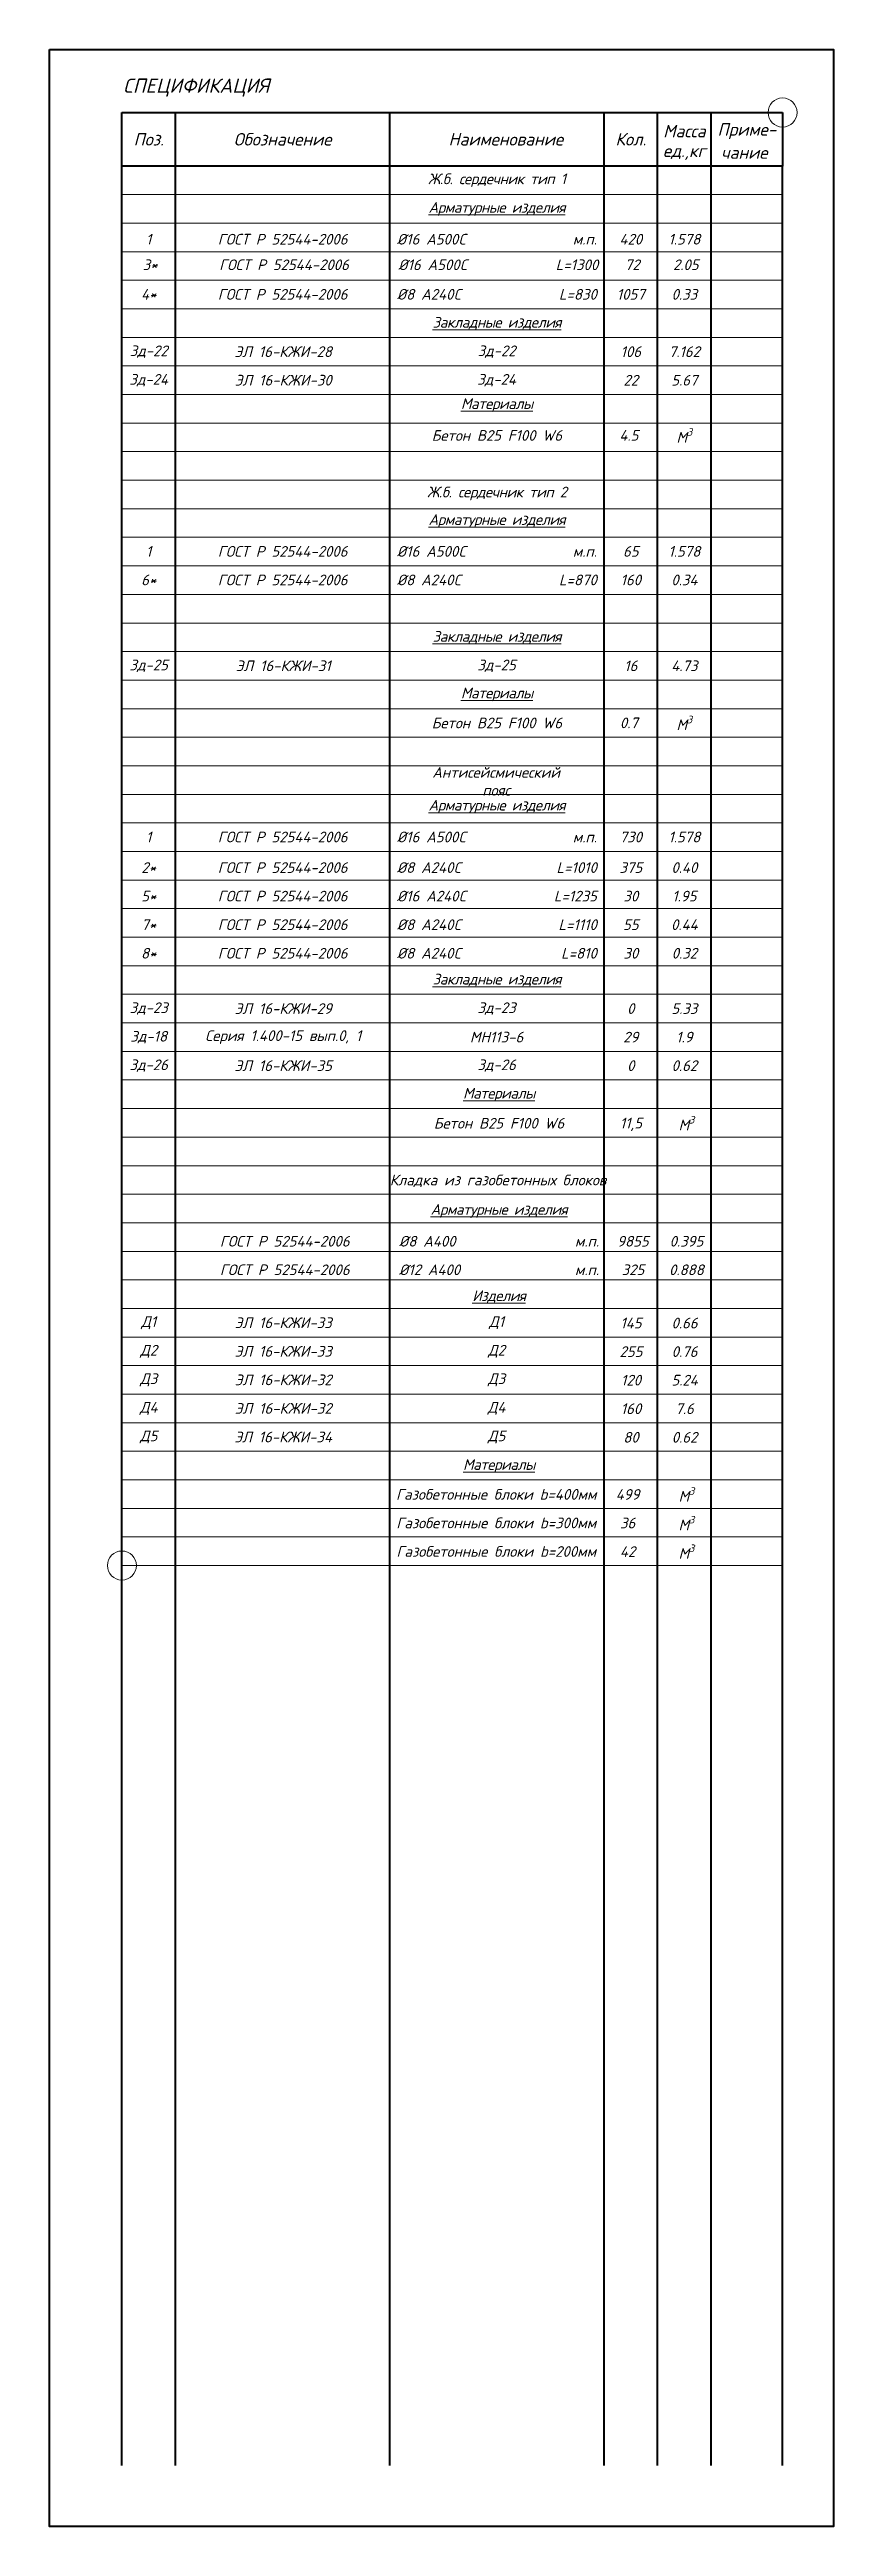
# Model space of a CAD drawing. Header units: millimetres. Extents: x -1807136 to 209800, y 0 to 410608.
# Drawn here: x -4855 to 17096, y 47735 to 117114 of the extents above; entities that cross this region are included whole.
import ezdxf
from ezdxf.enums import TextEntityAlignment as Align

# ---------------------------------------------------------------- set-up
doc = ezdxf.new("R2010")
doc.units = ezdxf.units.MM
doc.layers.get('0').update_dxf_attribs({"lineweight": 5})
doc.layers.add('#Текст', color=7, linetype='Continuous')
doc.layers.add('#Техт', color=7, linetype='Continuous', lineweight=18)
doc.layers.add('k_ Рамка', color=252, linetype='Continuous', lineweight=40)
doc.layers.add('Подсчет арматуры', color=6, linetype='Continuous', lineweight=30, plot=False)
doc.styles.add('STEP PR', font='isocpeui.ttf')

msp = doc.modelspace()

# ---------------------------------------------------------------- texts
at = {"layer": '#Техт', "char_height": 300, "width": 6000, "attachment_point": 5, "style": 'STEP PR'}
for s, insert in [('ЭЛ 16-КЖИ-28', (1688.69831, 108651.20749)), ('ЭЛ 16-КЖИ-30', (1688.69831, 107851.73019)), ('ЭЛ 16-КЖИ-31', (1688.69831, 99851.73019)), ('ЭЛ 16-КЖИ-29', (1688.69831, 90251.20749)), ('Серия 1.400-15 вып.0, 1 ', (1688.69831, 89451.73019)), ('ЭЛ 16-КЖИ-35', (1688.69831, 88652.25289)), ('ЭЛ 16-КЖИ-33', (1688.69831, 81451.20749)), ('ЭЛ 16-КЖИ-33', (1688.69831, 80651.20749)), ('ЭЛ 16-КЖИ-32', (1688.69831, 79851.20749)), ('ЭЛ 16-КЖИ-32', (1688.69831, 79051.20749)), ('ЭЛ 16-КЖИ-34', (1688.69831, 78251.20749))]:
    msp.add_mtext(s, dxfattribs=dict(at, insert=insert))
at = {"style": 'STEP PR'}
for s, p in [('Поз.', (-2078.85562, 114600.94613)), ('Обозначение', (1671.14438, 114600.94613)), ('Наименование', (7921.14438, 114600.94613)), ('Кол.', (11421.14438, 114600.94613)), ('Масса', (12921.14438, 114829.71531)), ('Приме-', (14671.14438, 114829.71531)), ('ед.,кг', (12921.14438, 114237.58066)), ('чание', (14597.92193, 114229.07082))]:
    msp.add_text(s, height=350, dxfattribs=at).set_placement(p, align=Align.MIDDLE)
for s, p in [('4.5', (11367.30841, 106157.43493)), ('0.7', (11367.30841, 98104.46481)), ('11,5', (11426.25102, 86892.80552)), ('145', (11426.25102, 81292.80552)), ('0.66', (12926.25102, 81292.80552)), ('255', (11426.25102, 80492.80552)), ('0.76', (12926.25102, 80492.80552)), ('120', (11426.25102, 79692.80552)), ('5.24', (12926.25102, 79692.80552)), ('160', (11426.25102, 78892.80552)), ('7.6', (12926.25102, 78892.80552)), ('80', (11426.25102, 78092.80552)), ('0.62', (12926.25102, 78092.80552)), ('499', (11331.8777, 76491.57234)), ('36', (11331.8777, 75691.57234)), ('42', (11331.8777, 74891.57234))]:
    msp.add_text(s, height=300, dxfattribs=at).set_placement(p, align=Align.CENTER)
at = {"char_height": 300, "attachment_point": 5, "style": 'STEP PR'}
for s, insert, width in [('{\\fISOCPEUR|b1|i1|c204|p34;\\T0.95;Ж.б. сердечник тип 1}', (7671.14438, 113451.20749), 6000), ('{\\T0.95;\\LАрматурные изделия}', (7671.14438, 112651.20749), 6000), ('{\\T0.95;\\LЗакладные изделия}', (7671.14438, 109450.94613), 6000), ('\\A1;Зд-22', (-2078.85562, 108651.20749), 1535.1078645), ('\\A1;Зд-22', (7662.36741, 108651.20749), 6017.5539323), ('106', (11421.14438, 108651.20749), 1535.1078645), ('7.162', (12921.14438, 108651.20749), 1535.1078645), ('\\A1;Зд-24', (-2078.85562, 107851.73019), 1535.1078645), ('\\A1;Зд-24', (7662.36741, 107851.73019), 6017.5539323), ('22', (11421.14438, 107851.73019), 1535.1078645), ('5.67', (12921.14438, 107851.73019), 1535.1078645), ('{\\T0.95;\\LМатериалы}', (7671.14438, 107155.30772), 6000), ('Бетон В25 F100 W6 ', (7671.14438, 106304.17761), 6000), ('\\A1;М{\\H0.7x;\\S3^ ;}', (12921.14438, 106304.17761), 1500), ('{\\fISOCPEUR|b1|i1|c204|p34;\\T0.95;Ж.б. сердечник тип 2}', (7671.14438, 104679.4689), 6000), ('{\\T0.95;\\LАрматурные изделия}', (7671.14438, 103907.73032), 6000), ('{\\T0.95;\\LЗакладные изделия}', (7671.14438, 100650.94613), 6000), ('\\A1;Зд-25', (-2078.85562, 99851.73019), 1535.1078645), ('\\A1;Зд-25', (7662.36741, 99851.73019), 6017.5539323), ('16', (11421.14438, 99851.73019), 1535.1078645), ('4.73', (12921.14438, 99851.73019), 1535.1078645), ('{\\T0.95;\\LМатериалы}', (7671.14438, 99051.20749), 6000), ('Бетон В25 F100 W6 ', (7671.14438, 98251.20749), 6000), ('\\A1;М{\\H0.7x;\\S3^ ;}', (12921.14438, 98251.20749), 1500), ('{\\fISOCPEUR|b1|i1|c204|p34;Антисейсмический\\Pпояс\\A1;  \\A0; }', (7650.22782, 96616.74344), 6000), ('{\\T0.95;\\LАрматурные изделия}', (7671.14438, 95907.73032), 6000), ('{\\T0.95;\\LЗакладные изделия}', (7671.14438, 91050.94613), 6000), ('\\A1;Зд-23', (-2078.85562, 90251.20749), 1535.1078645), ('\\A1;Зд-23', (7662.36741, 90251.20749), 6017.5539323), ('5.33', (12921.14438, 90251.20749), 1535.1078645), ('\\A1;Зд-18', (-2078.85562, 89451.73019), 1535.1078645), ('\\A1;МН113-6', (7662.36741, 89451.73019), 6017.5539323), ('29', (11421.14438, 89451.73019), 1535.1078645), ('1.9', (12921.14438, 89451.73019), 1535.1078645), ('\\A1;Зд-26', (-2078.85562, 88652.25289), 1535.1078645), ('\\A1;Зд-26', (7662.36741, 88652.25289), 6017.5539323), ('0.62', (12921.14438, 88652.25289), 1535.1078645), ('{\\T0.95;\\LМатериалы}', (7730.08699, 87839.5482), 6000), ('Бетон В25 F100 W6 ', (7730.08699, 87039.5482), 6000), ('\\A1;М{\\H0.7x;\\S3^ ;}', (12980.08699, 87039.5482), 1500), ('{\\fISOCPEUR|b1|i1|c204|p34;Кладка из газобетонных блоков\\A1; \\A0; }', (7704.12125, 85425.85789), 6000), ('{\\T0.95;\\LАрматурные изделия}', (7730.08699, 84584.6101), 6000), ('{\\T0.95;\\LИзделия}', (7730.08699, 82184.6101), 6000), ('\\A1;Д1', (-2078.85562, 81451.73019), 1535.1078645), ('\\A1;Д1', (7662.36741, 81451.46884), 6017.5539323), ('\\A1;Д2', (-2078.85562, 80651.73019), 1535.1078645), ('\\A1;Д2', (7662.36741, 80651.46884), 6017.5539323), ('\\A1;Д3', (-2078.85562, 79851.73019), 1535.1078645), ('\\A1;Д3', (7662.36741, 79851.46884), 6017.5539323), ('\\A1;Д4', (-2078.85562, 79051.73019), 1535.1078645), ('\\A1;Д4', (7662.36741, 79051.46884), 6017.5539323), ('\\A1;Д5', (-2078.85562, 78251.73019), 1535.1078645), ('\\A1;Д5', (7662.36741, 78251.46884), 6017.5539323), ('{\\T0.95;\\LМатериалы}', (7730.08699, 77439.5482), 6000), ('Газобетонные блоки b=400мм', (7653.42902, 76644.4999), 5964.5692869), ('\\A1;М{\\H0.7x;\\S3^ ;}', (12980.08699, 76639.5482), 1500), ('Газобетонные блоки b=300мм', (7653.42902, 75844.4999), 5964.5692869), ('\\A1;М{\\H0.7x;\\S3^ ;}', (12980.08699, 75839.5482), 1500), ('Газобетонные блоки b=200мм', (7653.42902, 75044.4999), 5964.5692869), ('\\A1;М{\\H0.7x;\\S3^ ;}', (12980.08699, 75039.5482), 1500)]:
    msp.add_mtext(s, dxfattribs=dict(at, insert=insert, width=width))
at = {"color": 1, "char_height": 300, "width": 1535.1078645, "attachment_point": 5, "style": 'STEP PR'}
for insert in [(11421.14438, 90251.20749), (11421.14438, 88652.25289)]:
    msp.add_mtext('0', dxfattribs=dict(at, insert=insert))
at = {"style": 'STEP PR', "flags": 8}
msp.add_attdef('СПЕЦИФИКАЦИЯ', (-2791.46133, 115901.21093), 'Спецификация', height=400, dxfattribs=at)

# ---------------------------------------------------------------- blocks, each defined once
blk = doc.blocks.new('vcBlockST6-1-1')
at = {"color": 0, "linetype": 'ByBlock', "lineweight": -2, "style": 'STEP PR', "flags": 1}
for tag in ['CLASS', 'GOST', 'FILE', 'IDD']:
    blk.add_attdef(tag, text='', height=300, dxfattribs=at).set_placement((0, 0), align=Align.RIGHT)
at = {"color": 0, "linetype": 'ByBlock', "lineweight": -2, "style": 'STEP PR'}
blk.add_attdef('ДЛИНА', text='', height=300, dxfattribs=at).set_placement((133, -6), align=Align.RIGHT)
for tag, p, p2 in [('ПОЗИЦИЯ', (0.75, -6), (14.25, -6)), ('ОБОЗНАЧЕНИЕ', (15.75, -6), (74.25, -6)), ('КОЛИЧЕСТВО', (135.75, -6), (149.25, -6)), ('МАССА', (150.75, -6), (164.25, -6)), ('ПРИМЕЧАНИЕ', (165.75, -6), (184.25, -6))]:
    blk.add_attdef(tag, text='', height=300, dxfattribs=at).set_placement(p, p2, align=Align.FIT)
blk.add_attdef('НАИМЕНОВАНИЕ', (77, -6), '', height=300, dxfattribs=at)

# ---------------------------------------------------------------- linework, layer by layer
at = {"color": 8, "lineweight": 20}
for p, q in [((15671.14438, 113050.94613), (-2828.85562, 113050.94613)), ((15671.14438, 112250.94613), (-2828.85562, 112250.94613)), ((15671.14438, 111450.94613), (-2828.85562, 111450.94613)), ((15671.14438, 110650.94613), (-2828.85562, 110650.94613)), ((15671.14438, 109850.94613), (-2828.85562, 109850.94613)), ((15671.14438, 109050.94613), (-2828.85562, 109050.94613)), ((15671.14438, 108250.94613), (-2828.85562, 108250.94613)), ((15671.14438, 107450.94613), (-2828.85562, 107450.94613)), ((15671.14438, 106650.94613), (-2828.85562, 106650.94613)), ((15671.14438, 105850.94613), (-2828.85562, 105850.94613)), ((15671.14438, 105050.94613), (-2828.85562, 105050.94613)), ((15671.14438, 104250.94613), (-2828.85562, 104250.94613)), ((15671.14438, 103450.94613), (-2828.85562, 103450.94613)), ((15671.14438, 102650.94613), (-2828.85562, 102650.94613)), ((15671.14438, 101850.94613), (-2828.85562, 101850.94613)), ((15671.14438, 101050.94613), (-2828.85562, 101050.94613)), ((15671.14438, 100250.94613), (-2828.85562, 100250.94613)), ((15671.14438, 99450.94613), (-2828.85562, 99450.94613)), ((15671.14438, 98650.94613), (-2828.85562, 98650.94613)), ((15671.14438, 97850.94613), (-2828.85562, 97850.94613)), ((15671.14438, 97050.94613), (-2828.85562, 97050.94613)), ((15671.14438, 96250.94613), (-2828.85562, 96250.94613)), ((15671.14438, 95450.94613), (-2828.85562, 95450.94613)), ((15671.14438, 94650.94613), (-2828.85562, 94650.94613)), ((15671.14438, 93850.94613), (-2828.85562, 93850.94613)), ((15671.14438, 93050.94613), (-2828.85562, 93050.94613)), ((15671.14438, 92250.94613), (-2828.85562, 92250.94613)), ((15671.14438, 91450.94613), (-2828.85562, 91450.94613)), ((15671.14438, 90650.94613), (-2828.85562, 90650.94613)), ((15671.14438, 89850.94613), (-2828.85562, 89850.94613)), ((15671.14438, 89050.94613), (-2828.85562, 89050.94613)), ((15671.14438, 88250.94613), (-2828.85562, 88250.94613)), ((15671.14438, 87450.94613), (-2828.85562, 87450.94613)), ((15671.14438, 86650.94613), (-2828.85562, 86650.94613)), ((15671.14438, 85850.94613), (-2828.85562, 85850.94613)), ((15671.14438, 85050.94613), (-2828.85562, 85050.94613)), ((15671.14438, 84250.94613), (-2828.85562, 84250.94613)), ((15671.14438, 83450.94613), (-2828.85562, 83450.94613)), ((15671.14438, 82650.94613), (-2828.85562, 82650.94613)), ((15671.14438, 81850.94613), (-2828.85562, 81850.94613)), ((15671.14438, 81050.94613), (-2828.85562, 81050.94613)), ((15671.14438, 80250.94613), (-2828.85562, 80250.94613)), ((15671.14438, 79450.94613), (-2828.85562, 79450.94613)), ((15671.14438, 78650.94613), (-2828.85562, 78650.94613)), ((15671.14438, 77850.94613), (-2828.85562, 77850.94613)), ((15671.14438, 77050.94613), (-2828.85562, 77050.94613)), ((15671.14438, 76250.94613), (-2828.85562, 76250.94613)), ((15671.14438, 75450.94613), (-2828.85562, 75450.94613)), ((15671.14438, 74650.94613), (-2828.85562, 74650.94613))]:
    msp.add_line(p, q, dxfattribs=at)
at = {"color": 3, "lineweight": 40}
msp.add_lwpolyline([(-4854.97118, 117113.87383), (17095.72241, 117113.87383), (17095.72241, 47735.16282), (-4854.97118, 47735.16282)], close=True, dxfattribs=at)
at = {"layer": 'k_ Рамка'}
for p, q in [((-2828.85562, 115350.94613), (15671.14438, 115350.94613)), ((-2828.85562, 113850.94613), (-2828.85562, 115350.94613)), ((-1328.85562, 113850.94613), (-1328.85562, 115350.94613)), ((4671.14438, 113850.94613), (4671.14438, 115350.94613)), ((10671.14438, 113850.94613), (10671.14438, 115350.94613)), ((12171.14438, 113850.94613), (12171.14438, 115350.94613)), ((13671.14438, 113850.94613), (13671.14438, 115350.94613)), ((15671.14438, 115350.94613), (15671.14438, 113850.94613)), ((15671.14438, 113850.94613), (-2828.85562, 113850.94613)), ((-2828.85562, 49443.51669), (-2828.85562, 113850.94613)), ((-1328.85562, 49443.51669), (-1328.85562, 113850.94613)), ((4671.14438, 49443.51669), (4671.14438, 113850.94613)), ((10671.14438, 49443.51669), (10671.14438, 113850.94613)), ((12171.14438, 49443.51669), (12171.14438, 113850.94613)), ((13671.14438, 49443.51669), (13671.14438, 113850.94613)), ((15671.14438, 49443.51669), (15671.14438, 113850.94613))]:
    msp.add_line(p, q, dxfattribs=at)
at = {"layer": 'Подсчет арматуры', "color": 72, "lineweight": 0}
for centre in [(15671.14438, 115350.94613), (15671.14438, 115350.94613), (15671.14438, 115350.94613), (15671.14438, 115350.94613), (-2828.85562, 74650.94613)]:
    msp.add_circle(centre, 406.87507, dxfattribs=at)

# ---------------------------------------------------------------- block references
at = {"layer": '#Текст'}
ref = msp.add_blockref('vcBlockST6-1-1', (-2828.85562, 112250.94613), dxfattribs=dict(at, xscale=100, yscale=100))
ref.add_attrib('ПОЗИЦИЯ', '1', dxfattribs={"layer": '0', "color": 0, "linetype": 'ByBlock', "lineweight": -2, "height": 300, "style": 'STEP PR'}).set_placement((-2078.85562, 111650.94613), align=Align.CENTER)
ref.add_attrib('ОБОЗНАЧЕНИЕ', 'ГОСТ Р 52544-2006', dxfattribs={"layer": '0', "color": 0, "linetype": 'ByBlock', "lineweight": -2, "height": 300, "style": 'STEP PR'}).set_placement((1671.14438, 111650.94613), align=Align.CENTER)
ref.add_attrib('НАИМЕНОВАНИЕ', '%%C16 A500C', (4871.14438, 111650.94613), dxfattribs={"layer": '0', "color": 0, "linetype": 'ByBlock', "lineweight": -2, "height": 300, "style": 'STEP PR'})
ref.add_attrib('ДЛИНА', 'м.п.', dxfattribs={"layer": '0', "color": 0, "linetype": 'ByBlock', "lineweight": -2, "height": 300, "style": 'STEP PR'}).set_placement((10471.14438, 111650.94613), align=Align.RIGHT)
ref.add_attrib('КОЛИЧЕСТВО', '420', dxfattribs={"layer": '0', "color": 0, "linetype": 'ByBlock', "lineweight": -2, "height": 300, "style": 'STEP PR'}).set_placement((11421.14438, 111650.94613), align=Align.CENTER)
ref.add_attrib('МАССА', '1.578', dxfattribs={"layer": '0', "color": 0, "linetype": 'ByBlock', "lineweight": -2, "height": 300, "style": 'STEP PR'}).set_placement((12921.14438, 111650.94613), align=Align.CENTER)
ref = msp.add_blockref('vcBlockST6-1-1', (-2789.92084, 111534.64031), dxfattribs=dict(at, xscale=100, yscale=100))
ref.add_attrib('ПОЗИЦИЯ', '3*', dxfattribs={"layer": '0', "color": 0, "linetype": 'ByBlock', "lineweight": -2, "height": 300, "style": 'STEP PR'}).set_placement((-2039.92084, 110934.64031), align=Align.CENTER)
ref.add_attrib('ОБОЗНАЧЕНИЕ', 'ГОСТ Р 52544-2006', dxfattribs={"layer": '0', "color": 0, "linetype": 'ByBlock', "lineweight": -2, "height": 300, "style": 'STEP PR'}).set_placement((1710.07916, 110934.64031), align=Align.CENTER)
ref.add_attrib('НАИМЕНОВАНИЕ', '%%C16 A500C', (4910.07916, 110934.64031), dxfattribs={"layer": '0', "color": 0, "linetype": 'ByBlock', "lineweight": -2, "height": 300, "style": 'STEP PR'})
ref.add_attrib('ДЛИНА', 'L=1300', dxfattribs={"layer": '0', "color": 0, "linetype": 'ByBlock', "lineweight": -2, "height": 300, "style": 'STEP PR'}).set_placement((10510.07916, 110934.64031), align=Align.RIGHT)
ref.add_attrib('КОЛИЧЕСТВО', '72', dxfattribs={"layer": '0', "color": 0, "linetype": 'ByBlock', "lineweight": -2, "height": 300, "style": 'STEP PR'}).set_placement((11460.07916, 110934.64031), align=Align.CENTER)
ref.add_attrib('МАССА', '2.05', dxfattribs={"layer": '0', "color": 0, "linetype": 'ByBlock', "lineweight": -2, "height": 300, "style": 'STEP PR'}).set_placement((12960.07916, 110934.64031), align=Align.CENTER)
ref = msp.add_blockref('vcBlockST6-1-1', (-2828.85562, 110707.46896), dxfattribs=dict(at, xscale=100, yscale=100))
ref.add_attrib('ПОЗИЦИЯ', '4*', dxfattribs={"layer": '0', "color": 0, "linetype": 'ByBlock', "lineweight": -2, "height": 300, "style": 'STEP PR'}).set_placement((-2078.85562, 110107.46896), align=Align.CENTER)
ref.add_attrib('ОБОЗНАЧЕНИЕ', 'ГОСТ Р 52544-2006', dxfattribs={"layer": '0', "color": 0, "linetype": 'ByBlock', "lineweight": -2, "height": 300, "style": 'STEP PR'}).set_placement((1671.14438, 110107.46896), align=Align.CENTER)
ref.add_attrib('НАИМЕНОВАНИЕ', '%%C8 A240C', (4871.14438, 110107.46896), dxfattribs={"layer": '0', "color": 0, "linetype": 'ByBlock', "lineweight": -2, "height": 300, "style": 'STEP PR'})
ref.add_attrib('ДЛИНА', 'L=830', dxfattribs={"layer": '0', "color": 0, "linetype": 'ByBlock', "lineweight": -2, "height": 300, "style": 'STEP PR'}).set_placement((10471.14438, 110107.46896), align=Align.RIGHT)
ref.add_attrib('КОЛИЧЕСТВО', '1057', dxfattribs={"layer": '0', "color": 0, "linetype": 'ByBlock', "lineweight": -2, "height": 300, "style": 'STEP PR'}).set_placement((11421.14438, 110107.46896), align=Align.CENTER)
ref.add_attrib('МАССА', '0.33', dxfattribs={"layer": '0', "color": 0, "linetype": 'ByBlock', "lineweight": -2, "height": 300, "style": 'STEP PR'}).set_placement((12921.14438, 110107.46896), align=Align.CENTER)
ref = msp.add_blockref('vcBlockST6-1-1', (-2828.85562, 103507.46896), dxfattribs=dict(at, xscale=100, yscale=100))
ref.add_attrib('ПОЗИЦИЯ', '1', dxfattribs={"layer": '0', "color": 0, "linetype": 'ByBlock', "lineweight": -2, "height": 300, "style": 'STEP PR'}).set_placement((-2078.85562, 102907.46896), align=Align.CENTER)
ref.add_attrib('ОБОЗНАЧЕНИЕ', 'ГОСТ Р 52544-2006', dxfattribs={"layer": '0', "color": 0, "linetype": 'ByBlock', "lineweight": -2, "height": 300, "style": 'STEP PR'}).set_placement((1671.14438, 102907.46896), align=Align.CENTER)
ref.add_attrib('НАИМЕНОВАНИЕ', '%%C16 A500C', (4871.14438, 102907.46896), dxfattribs={"layer": '0', "color": 0, "linetype": 'ByBlock', "lineweight": -2, "height": 300, "style": 'STEP PR'})
ref.add_attrib('ДЛИНА', 'м.п.', dxfattribs={"layer": '0', "color": 0, "linetype": 'ByBlock', "lineweight": -2, "height": 300, "style": 'STEP PR'}).set_placement((10471.14438, 102907.46896), align=Align.RIGHT)
ref.add_attrib('КОЛИЧЕСТВО', '65', dxfattribs={"layer": '0', "color": 0, "linetype": 'ByBlock', "lineweight": -2, "height": 300, "style": 'STEP PR'}).set_placement((11421.14438, 102907.46896), align=Align.CENTER)
ref.add_attrib('МАССА', '1.578', dxfattribs={"layer": '0', "color": 0, "linetype": 'ByBlock', "lineweight": -2, "height": 300, "style": 'STEP PR'}).set_placement((12921.14438, 102907.46896), align=Align.CENTER)
ref = msp.add_blockref('vcBlockST6-1-1', (-2828.85562, 102707.46896), dxfattribs=dict(at, xscale=100, yscale=100))
ref.add_attrib('ПОЗИЦИЯ', '6*', dxfattribs={"layer": '0', "color": 0, "linetype": 'ByBlock', "lineweight": -2, "height": 300, "style": 'STEP PR'}).set_placement((-2078.85562, 102107.46896), align=Align.CENTER)
ref.add_attrib('ОБОЗНАЧЕНИЕ', 'ГОСТ Р 52544-2006', dxfattribs={"layer": '0', "color": 0, "linetype": 'ByBlock', "lineweight": -2, "height": 300, "style": 'STEP PR'}).set_placement((1671.14438, 102107.46896), align=Align.CENTER)
ref.add_attrib('НАИМЕНОВАНИЕ', '%%C8 A240C', (4871.14438, 102107.46896), dxfattribs={"layer": '0', "color": 0, "linetype": 'ByBlock', "lineweight": -2, "height": 300, "style": 'STEP PR'})
ref.add_attrib('ДЛИНА', 'L=870', dxfattribs={"layer": '0', "color": 0, "linetype": 'ByBlock', "lineweight": -2, "height": 300, "style": 'STEP PR'}).set_placement((10471.14438, 102107.46896), align=Align.RIGHT)
ref.add_attrib('КОЛИЧЕСТВО', '160', dxfattribs={"layer": '0', "color": 0, "linetype": 'ByBlock', "lineweight": -2, "height": 300, "style": 'STEP PR'}).set_placement((11421.14438, 102107.46896), align=Align.CENTER)
ref.add_attrib('МАССА', '0.34', dxfattribs={"layer": '0', "color": 0, "linetype": 'ByBlock', "lineweight": -2, "height": 300, "style": 'STEP PR'}).set_placement((12921.14438, 102107.46896), align=Align.CENTER)
ref = msp.add_blockref('vcBlockST6-1-1', (-2828.85562, 95507.46896), dxfattribs=dict(at, xscale=100, yscale=100))
ref.add_attrib('ПОЗИЦИЯ', '1', dxfattribs={"layer": '0', "color": 0, "linetype": 'ByBlock', "lineweight": -2, "height": 300, "style": 'STEP PR'}).set_placement((-2078.85562, 94907.46896), align=Align.CENTER)
ref.add_attrib('ОБОЗНАЧЕНИЕ', 'ГОСТ Р 52544-2006', dxfattribs={"layer": '0', "color": 0, "linetype": 'ByBlock', "lineweight": -2, "height": 300, "style": 'STEP PR'}).set_placement((1671.14438, 94907.46896), align=Align.CENTER)
ref.add_attrib('НАИМЕНОВАНИЕ', '%%C16 A500C', (4871.14438, 94907.46896), dxfattribs={"layer": '0', "color": 0, "linetype": 'ByBlock', "lineweight": -2, "height": 300, "style": 'STEP PR'})
ref.add_attrib('ДЛИНА', 'м.п.', dxfattribs={"layer": '0', "color": 0, "linetype": 'ByBlock', "lineweight": -2, "height": 300, "style": 'STEP PR'}).set_placement((10471.14438, 94907.46896), align=Align.RIGHT)
ref.add_attrib('КОЛИЧЕСТВО', '730', dxfattribs={"layer": '0', "color": 0, "linetype": 'ByBlock', "lineweight": -2, "height": 300, "style": 'STEP PR'}).set_placement((11421.14438, 94907.46896), align=Align.CENTER)
ref.add_attrib('МАССА', '1.578', dxfattribs={"layer": '0', "color": 0, "linetype": 'ByBlock', "lineweight": -2, "height": 300, "style": 'STEP PR'}).set_placement((12921.14438, 94907.46896), align=Align.CENTER)
ref = msp.add_blockref('vcBlockST6-1-1', (-2828.85562, 94650.94613), dxfattribs=dict(at, xscale=100, yscale=100))
ref.add_attrib('ПОЗИЦИЯ', '2*', dxfattribs={"layer": '0', "color": 0, "linetype": 'ByBlock', "lineweight": -2, "height": 300, "style": 'STEP PR'}).set_placement((-2078.85562, 94050.94613), align=Align.CENTER)
ref.add_attrib('ОБОЗНАЧЕНИЕ', 'ГОСТ Р 52544-2006', dxfattribs={"layer": '0', "color": 0, "linetype": 'ByBlock', "lineweight": -2, "height": 300, "style": 'STEP PR'}).set_placement((1671.14438, 94050.94613), align=Align.CENTER)
ref.add_attrib('НАИМЕНОВАНИЕ', '%%C8 A240C', (4871.14438, 94050.94613), dxfattribs={"layer": '0', "color": 0, "linetype": 'ByBlock', "lineweight": -2, "height": 300, "style": 'STEP PR'})
ref.add_attrib('ДЛИНА', 'L=1010', dxfattribs={"layer": '0', "color": 0, "linetype": 'ByBlock', "lineweight": -2, "height": 300, "style": 'STEP PR'}).set_placement((10471.14438, 94050.94613), align=Align.RIGHT)
ref.add_attrib('КОЛИЧЕСТВО', '375', dxfattribs={"layer": '0', "color": 0, "linetype": 'ByBlock', "lineweight": -2, "height": 300, "style": 'STEP PR'}).set_placement((11421.14438, 94050.94613), align=Align.CENTER)
ref.add_attrib('МАССА', '0.40', dxfattribs={"layer": '0', "color": 0, "linetype": 'ByBlock', "lineweight": -2, "height": 300, "style": 'STEP PR'}).set_placement((12921.14438, 94050.94613), align=Align.CENTER)
ref = msp.add_blockref('vcBlockST6-1-1', (-2828.85562, 93850.94613), dxfattribs=dict(at, xscale=100, yscale=100))
ref.add_attrib('ПОЗИЦИЯ', '5*', dxfattribs={"layer": '0', "color": 0, "linetype": 'ByBlock', "lineweight": -2, "height": 300, "style": 'STEP PR'}).set_placement((-2078.85562, 93250.94613), align=Align.CENTER)
ref.add_attrib('ОБОЗНАЧЕНИЕ', 'ГОСТ Р 52544-2006', dxfattribs={"layer": '0', "color": 0, "linetype": 'ByBlock', "lineweight": -2, "height": 300, "style": 'STEP PR'}).set_placement((1671.14438, 93250.94613), align=Align.CENTER)
ref.add_attrib('НАИМЕНОВАНИЕ', '%%C16 A240C', (4871.14438, 93250.94613), dxfattribs={"layer": '0', "color": 0, "linetype": 'ByBlock', "lineweight": -2, "height": 300, "style": 'STEP PR'})
ref.add_attrib('ДЛИНА', 'L=1235', dxfattribs={"layer": '0', "color": 0, "linetype": 'ByBlock', "lineweight": -2, "height": 300, "style": 'STEP PR'}).set_placement((10471.14438, 93250.94613), align=Align.RIGHT)
ref.add_attrib('КОЛИЧЕСТВО', '30', dxfattribs={"layer": '0', "color": 0, "linetype": 'ByBlock', "lineweight": -2, "height": 300, "style": 'STEP PR'}).set_placement((11421.14438, 93250.94613), align=Align.CENTER)
ref.add_attrib('МАССА', '1.95', dxfattribs={"layer": '0', "color": 0, "linetype": 'ByBlock', "lineweight": -2, "height": 300, "style": 'STEP PR'}).set_placement((12921.14438, 93250.94613), align=Align.CENTER)
ref = msp.add_blockref('vcBlockST6-1-1', (-2828.85562, 93050.94613), dxfattribs=dict(at, xscale=100, yscale=100))
ref.add_attrib('ПОЗИЦИЯ', '7*', dxfattribs={"layer": '0', "color": 0, "linetype": 'ByBlock', "lineweight": -2, "height": 300, "style": 'STEP PR'}).set_placement((-2078.85562, 92450.94613), align=Align.CENTER)
ref.add_attrib('ОБОЗНАЧЕНИЕ', 'ГОСТ Р 52544-2006', dxfattribs={"layer": '0', "color": 0, "linetype": 'ByBlock', "lineweight": -2, "height": 300, "style": 'STEP PR'}).set_placement((1671.14438, 92450.94613), align=Align.CENTER)
ref.add_attrib('НАИМЕНОВАНИЕ', '%%C8 A240C', (4871.14438, 92450.94613), dxfattribs={"layer": '0', "color": 0, "linetype": 'ByBlock', "lineweight": -2, "height": 300, "style": 'STEP PR'})
ref.add_attrib('ДЛИНА', 'L=1110', dxfattribs={"layer": '0', "color": 0, "linetype": 'ByBlock', "lineweight": -2, "height": 300, "style": 'STEP PR'}).set_placement((10471.14438, 92450.94613), align=Align.RIGHT)
ref.add_attrib('КОЛИЧЕСТВО', '55', dxfattribs={"layer": '0', "color": 0, "linetype": 'ByBlock', "lineweight": -2, "height": 300, "style": 'STEP PR'}).set_placement((11421.14438, 92450.94613), align=Align.CENTER)
ref.add_attrib('МАССА', '0.44', dxfattribs={"layer": '0', "color": 0, "linetype": 'ByBlock', "lineweight": -2, "height": 300, "style": 'STEP PR'}).set_placement((12921.14438, 92450.94613), align=Align.CENTER)
ref = msp.add_blockref('vcBlockST6-1-1', (-2828.85562, 92250.94613), dxfattribs=dict(at, xscale=100, yscale=100))
ref.add_attrib('ПОЗИЦИЯ', '8*', dxfattribs={"layer": '0', "color": 0, "linetype": 'ByBlock', "lineweight": -2, "height": 300, "style": 'STEP PR'}).set_placement((-2078.85562, 91650.94613), align=Align.CENTER)
ref.add_attrib('ОБОЗНАЧЕНИЕ', 'ГОСТ Р 52544-2006', dxfattribs={"layer": '0', "color": 0, "linetype": 'ByBlock', "lineweight": -2, "height": 300, "style": 'STEP PR'}).set_placement((1671.14438, 91650.94613), align=Align.CENTER)
ref.add_attrib('НАИМЕНОВАНИЕ', '%%C8 A240C', (4871.14438, 91650.94613), dxfattribs={"layer": '0', "color": 0, "linetype": 'ByBlock', "lineweight": -2, "height": 300, "style": 'STEP PR'})
ref.add_attrib('ДЛИНА', 'L=810', dxfattribs={"layer": '0', "color": 0, "linetype": 'ByBlock', "lineweight": -2, "height": 300, "style": 'STEP PR'}).set_placement((10471.14438, 91650.94613), align=Align.RIGHT)
ref.add_attrib('КОЛИЧЕСТВО', '30', dxfattribs={"layer": '0', "color": 0, "linetype": 'ByBlock', "lineweight": -2, "height": 300, "style": 'STEP PR'}).set_placement((11421.14438, 91650.94613), align=Align.CENTER)
ref.add_attrib('МАССА', '0.32', dxfattribs={"layer": '0', "color": 0, "linetype": 'ByBlock', "lineweight": -2, "height": 300, "style": 'STEP PR'}).set_placement((12921.14438, 91650.94613), align=Align.CENTER)
ref = msp.add_blockref('vcBlockST6-1-1', (-2769.91301, 84184.34875), dxfattribs=dict(at, xscale=100, yscale=100))
ref.add_attrib('ОБОЗНАЧЕНИЕ', 'ГОСТ Р 52544-2006', dxfattribs={"layer": '0', "color": 0, "linetype": 'ByBlock', "lineweight": -2, "height": 300, "style": 'STEP PR'}).set_placement((1730.08699, 83584.34875), align=Align.CENTER)
ref.add_attrib('НАИМЕНОВАНИЕ', '%%C8 A400', (4930.08699, 83584.34875), dxfattribs={"layer": '0', "color": 0, "linetype": 'ByBlock', "lineweight": -2, "height": 300, "style": 'STEP PR'})
ref.add_attrib('ДЛИНА', 'м.п.', dxfattribs={"layer": '0', "color": 0, "linetype": 'ByBlock', "lineweight": -2, "height": 300, "style": 'STEP PR'}).set_placement((10530.08699, 83584.34875), align=Align.RIGHT)
ref.add_attrib('КОЛИЧЕСТВО', '9855', dxfattribs={"layer": '0', "color": 0, "linetype": 'ByBlock', "lineweight": -2, "height": 300, "style": 'STEP PR'}).set_placement((11480.08699, 83584.34875), align=Align.CENTER)
ref.add_attrib('МАССА', '0.395', dxfattribs={"layer": '0', "color": 0, "linetype": 'ByBlock', "lineweight": -2, "height": 300, "style": 'STEP PR'}).set_placement((12980.08699, 83584.34875), align=Align.CENTER)
ref = msp.add_blockref('vcBlockST6-1-1', (-2769.91301, 83384.34875), dxfattribs=dict(at, xscale=100, yscale=100))
ref.add_attrib('ОБОЗНАЧЕНИЕ', 'ГОСТ Р 52544-2006', dxfattribs={"layer": '0', "color": 0, "linetype": 'ByBlock', "lineweight": -2, "height": 300, "style": 'STEP PR'}).set_placement((1730.08699, 82784.34875), align=Align.CENTER)
ref.add_attrib('НАИМЕНОВАНИЕ', '%%C12 A400', (4930.08699, 82784.34875), dxfattribs={"layer": '0', "color": 0, "linetype": 'ByBlock', "lineweight": -2, "height": 300, "style": 'STEP PR'})
ref.add_attrib('ДЛИНА', 'м.п.', dxfattribs={"layer": '0', "color": 0, "linetype": 'ByBlock', "lineweight": -2, "height": 300, "style": 'STEP PR'}).set_placement((10530.08699, 82784.34875), align=Align.RIGHT)
ref.add_attrib('КОЛИЧЕСТВО', '325', dxfattribs={"layer": '0', "color": 0, "linetype": 'ByBlock', "lineweight": -2, "height": 300, "style": 'STEP PR'}).set_placement((11480.08699, 82784.34875), align=Align.CENTER)
ref.add_attrib('МАССА', '0.888', dxfattribs={"layer": '0', "color": 0, "linetype": 'ByBlock', "lineweight": -2, "height": 300, "style": 'STEP PR'}).set_placement((12980.08699, 82784.34875), align=Align.CENTER)

msp.set_redraw_order([(e.dxf.handle, doc.entitydb.next_handle()) for e in msp.query("TEXT MTEXT ATTDEF DIMENSION ARC_DIMENSION")])  # texts and dimensions are drawn at this point

doc.saveas('drawing.dxf')
